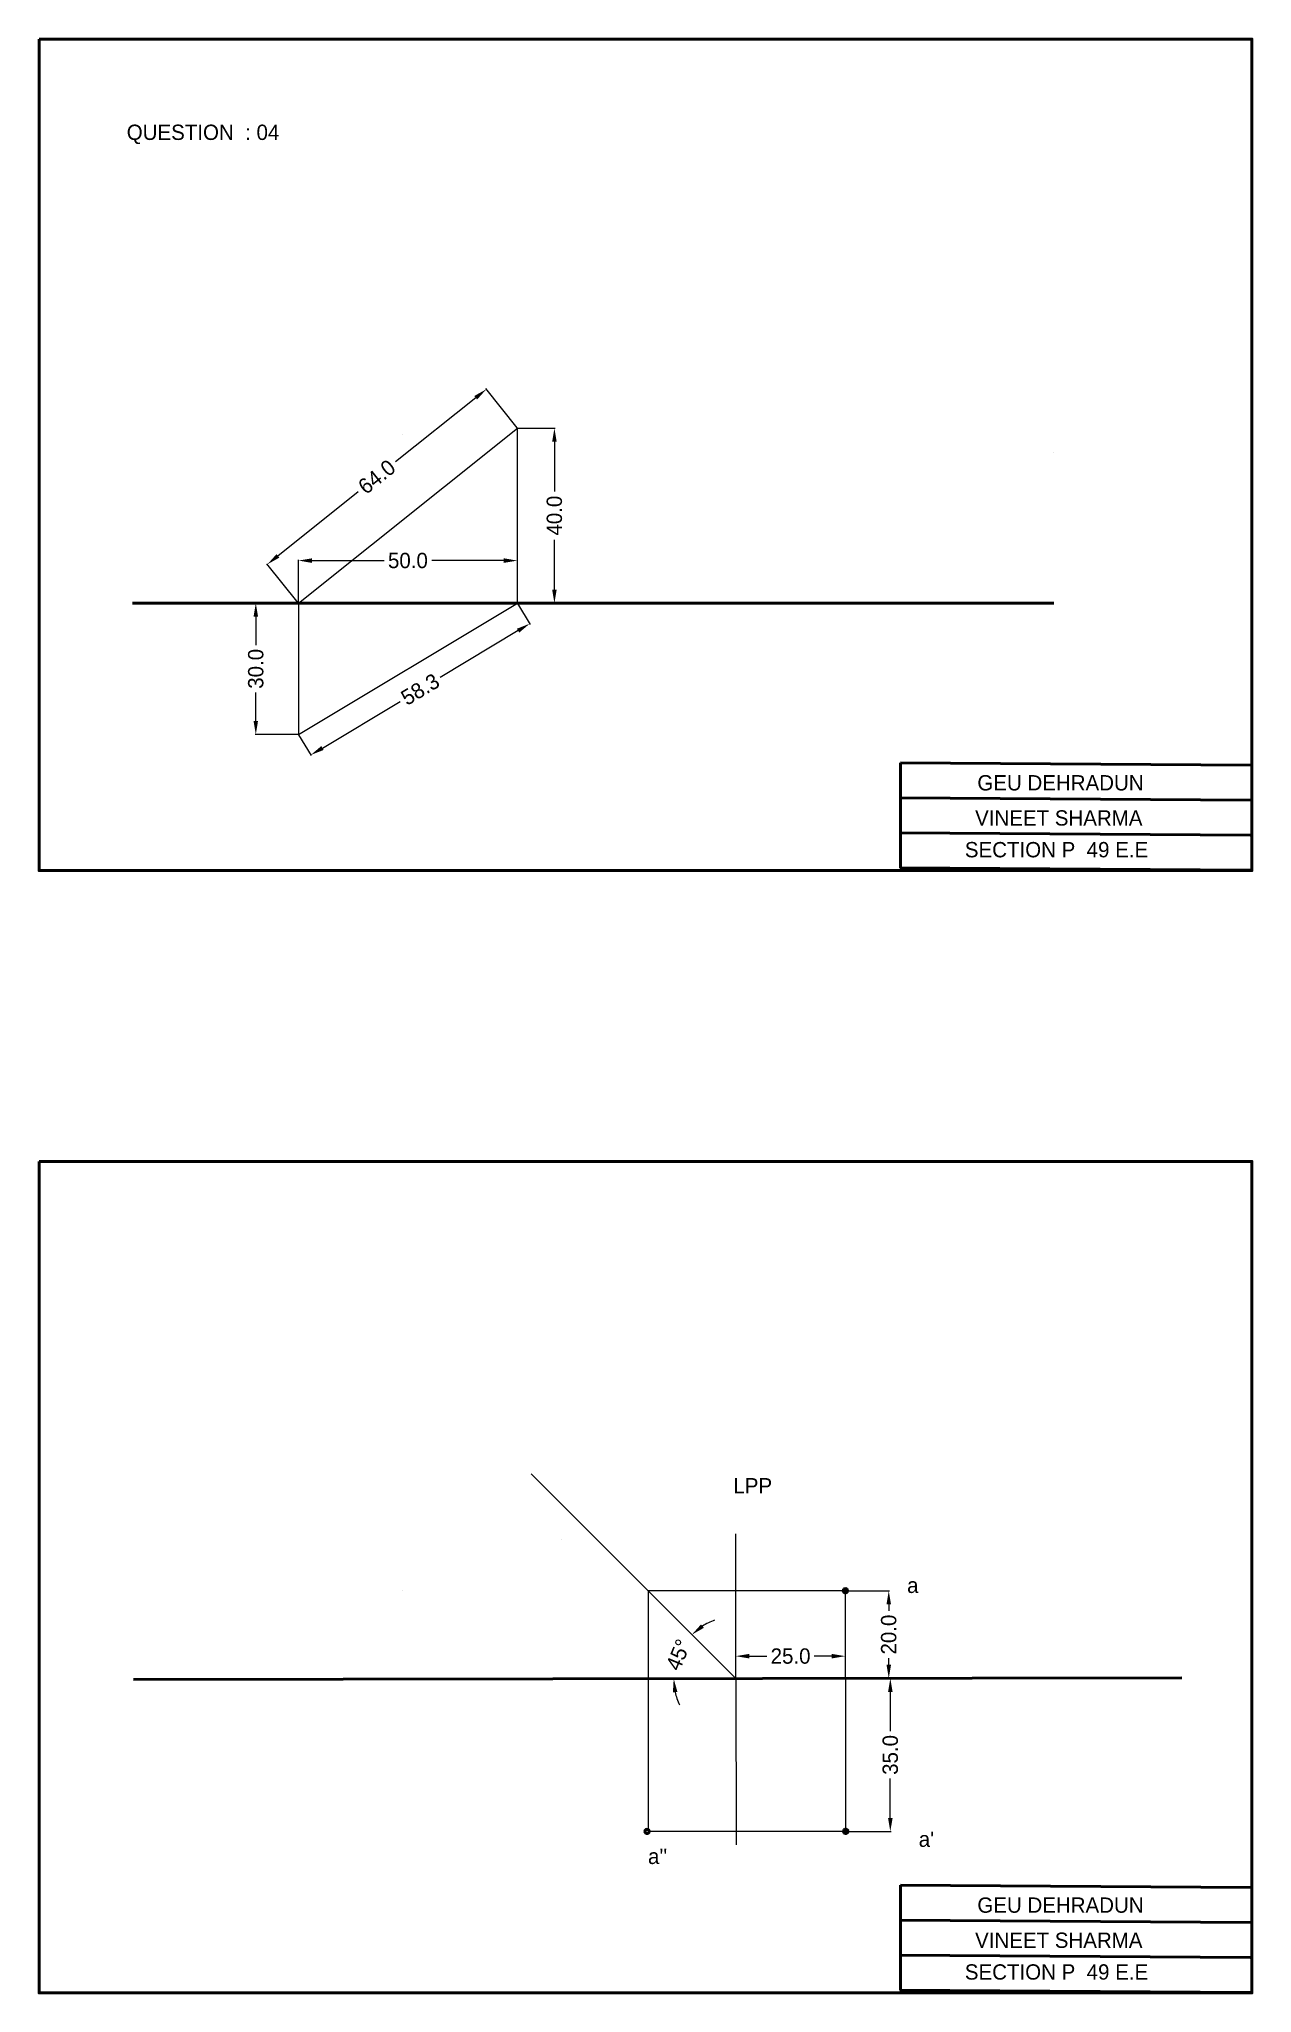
# Model space of a CAD drawing. Header units: millimetres. Extents: x 1019 to 3698, y 486 to 1720.
# Drawn here: x 2066.1 to 2343.1, y 485.7 to 932.2 of the extents above; entities that cross this region are included whole.
import ezdxf

# ---------------------------------------------------------------- set-up
doc = ezdxf.new("R2010")
doc.units = ezdxf.units.MM
doc.header["$MEASUREMENT"] = 0
doc.layers.get('0').update_dxf_attribs({"lineweight": 50})
doc.layers.add('Layer1', color=150, linetype='Continuous', lineweight=13)
doc.styles.get("Standard").update_dxf_attribs({"font": 'comicbd.ttf', "height": 3.5})
doc.dimstyles.get("Standard").update_dxf_attribs({"dimtxt": 3.5, "dimasz": 3.1, "dimexe": 0.18, "dimexo": 0.0625, "dimgap": 0.09, "dimtad": 0, "dimtoh": 1, "dimdec": 1, "dimzin": 0, "dimdsep": 46, "dimtxsty": 'Standard', "dimcen": 0.09, "dimclrd": 4, "dimclre": 4, "dimclrt": 4, "dimadec": 0, "dimazin": 0, "dimtfac": 1, "dimtdec": 1, "dimtofl": 0, "dimtmove": 0, "dimatfit": 3, "dimfxl": 1, "dimtfillclr": 4, "dimtolj": 1, "dimtzin": 0, "dimlwd": 13, "dimlwe": 13, "dimarcsym": 0})

msp = doc.modelspace()

# ---------------------------------------------------------------- texts
at = {"char_height": 3.5, "attachment_point": 1}
for s, width, insert in [('GEU DEHRADUN', 51.3432, (2280.38, 763.98)), ('VINEET SHARMA ', 79.775, (2279.86, 755.95)), ('SECTION P  49 E.E', 79.8057, (2277.52, 748.7)), ('GEU DEHRADUN', 51.3432, (2280.38, 507.55)), ('VINEET SHARMA ', 79.775, (2279.86, 499.52)), ('SECTION P  49 E.E', 79.8057, (2277.52, 492.27))]:
    msp.add_mtext_dynamic_manual_height_columns(s, width=width, gutter_width=17.5, heights=[0], dxfattribs=dict(at, insert=insert))
at = {"layer": 'Defpoints', "char_height": 3.5, "attachment_point": 1}
for s, width, insert in [('a', 19.8309, (2264.33, 580.61)), ("a'", 15.3409, (2266.99, 522.61)), ("a''", 26.1917, (2205.16, 518.68))]:
    msp.add_mtext_dynamic_manual_height_columns(s, width=width, gutter_width=17.5, heights=[0], dxfattribs=dict(at, insert=insert))
at = {"layer": 'Layer1', "char_height": 3.5, "attachment_point": 1}
for s, width, insert in [('{\\C0;QUESTION  : 04}', 89.8332, (2086.1, 912.61)), ('{\\C0;LPP}', 37.7436, (2224.66, 603.36))]:
    msp.add_mtext_dynamic_manual_height_columns(s, width=width, gutter_width=17.5, heights=[0], dxfattribs=dict(at, insert=insert))

# ---------------------------------------------------------------- blocks, each defined once
blk = doc.blocks.new('*D22')
at = {"layer": 'Defpoints', "color": 0, "transparency": 16777216}
for p in [(2125.32, 803.27), (2115.58, 773.27), (2125.32, 773.27)]:
    blk.add_point(p, dxfattribs=at)
at = {"layer": 'Layer1', "color": 4, "linetype": 'Continuous', "lineweight": 13, "transparency": 16777216}
for p, q in [((2125.26, 803.27), (2115.4, 803.27)), ((2115.58, 800.17), (2115.58, 793.69)), ((2115.58, 776.37), (2115.58, 782.85)), ((2125.26, 773.27), (2115.4, 773.27))]:
    blk.add_line(p, q, dxfattribs=at)
at = {"layer": 'Layer1', "color": 4, "transparency": 16777216}
for points in [[(2115.06, 800.17), (2116.09, 800.17), (2115.58, 803.27)], [(2115.06, 776.37), (2116.09, 776.37), (2115.58, 773.27)]]:
    blk.add_solid(points, dxfattribs=at)
at = {"layer": 'Layer1', "color": 4, "transparency": 16777216, "insert": (2115.58, 788.27), "char_height": 3.5, "attachment_point": 5, "rotation": 90}
blk.add_mtext('\\A1;30.0', dxfattribs=at)
blk = doc.blocks.new('*D23')
at = {"layer": 'Defpoints', "color": 0, "transparency": 16777216}
for p in [(2175.32, 843.27), (2183.78, 843.27), (2175.32, 803.27)]:
    blk.add_point(p, dxfattribs=at)
at = {"layer": 'Layer1', "color": 4, "linetype": 'Continuous', "lineweight": 13, "transparency": 16777216}
for p, q in [((2175.38, 843.27), (2183.96, 843.27)), ((2183.78, 840.17), (2183.78, 828.81)), ((2183.78, 806.37), (2183.78, 817.74)), ((2175.38, 803.27), (2183.96, 803.27))]:
    blk.add_line(p, q, dxfattribs=at)
at = {"layer": 'Layer1', "color": 4, "transparency": 16777216}
for points in [[(2183.26, 840.17), (2184.3, 840.17), (2183.78, 843.27)], [(2183.26, 806.37), (2184.3, 806.37), (2183.78, 803.27)]]:
    blk.add_solid(points, dxfattribs=at)
at = {"layer": 'Layer1', "color": 4, "transparency": 16777216, "insert": (2183.78, 823.27), "char_height": 3.5, "attachment_point": 5, "rotation": 90}
blk.add_mtext('\\A1;40.0', dxfattribs=at)
blk = doc.blocks.new('*D24')
at = {"layer": 'Defpoints', "color": 0, "transparency": 16777216}
for p in [(2175.32, 813), (2125.32, 803.27), (2175.32, 803.27)]:
    blk.add_point(p, dxfattribs=at)
at = {"layer": 'Layer1', "color": 4, "linetype": 'Continuous', "lineweight": 13, "transparency": 16777216}
for p, q in [((2125.32, 803.33), (2125.32, 813.18)), ((2128.42, 813), (2144.88, 813)), ((2172.22, 813), (2155.76, 813)), ((2175.32, 803.33), (2175.32, 813.18))]:
    blk.add_line(p, q, dxfattribs=at)
at = {"layer": 'Layer1', "color": 4, "transparency": 16777216}
for points in [[(2128.42, 813.52), (2128.42, 812.48), (2125.32, 813)], [(2172.22, 813.52), (2172.22, 812.48), (2175.32, 813)]]:
    blk.add_solid(points, dxfattribs=at)
at = {"layer": 'Layer1', "color": 4, "transparency": 16777216, "insert": (2150.32, 813), "char_height": 3.5, "attachment_point": 5}
blk.add_mtext('\\A1;50.0', dxfattribs=at)
blk = doc.blocks.new('*D25')
at = {"layer": 'Defpoints', "color": 0, "transparency": 16777216}
for p in [(2175.32, 803.27), (2178.13, 798.58), (2125.32, 773.27)]:
    blk.add_point(p, dxfattribs=at)
at = {"layer": 'Layer1', "color": 4, "linetype": 'Continuous', "lineweight": 13, "transparency": 16777216}
for p, q in [((2175.35, 803.22), (2178.23, 798.43)), ((2175.48, 796.99), (2157.7, 786.32)), ((2130.79, 770.18), (2148.56, 780.84)), ((2125.35, 773.22), (2128.23, 768.43))]:
    blk.add_line(p, q, dxfattribs=at)
at = {"layer": 'Layer1', "color": 4, "transparency": 16777216}
for points in [[(2175.21, 797.43), (2175.74, 796.54), (2178.13, 798.58)], [(2130.53, 770.62), (2131.06, 769.73), (2128.13, 768.58)]]:
    blk.add_solid(points, dxfattribs=at)
at = {"layer": 'Layer1', "color": 4, "transparency": 16777216, "insert": (2153.13, 783.58), "char_height": 3.5, "attachment_point": 5, "rotation": 30.9638}
blk.add_mtext('\\A1;58.3', dxfattribs=at)
blk = doc.blocks.new('*D26')
at = {"layer": 'Defpoints', "color": 0, "transparency": 16777216}
for p in [(2168.22, 852.14), (2175.32, 843.27), (2125.32, 803.27)]:
    blk.add_point(p, dxfattribs=at)
at = {"layer": 'Layer1', "color": 4, "linetype": 'Continuous', "lineweight": 13, "transparency": 16777216}
for p, q in [((2165.8, 850.21), (2147.47, 835.54)), ((2175.28, 843.32), (2168.11, 852.29)), ((2120.64, 814.08), (2138.97, 828.75)), ((2125.28, 803.32), (2118.11, 812.29))]:
    blk.add_line(p, q, dxfattribs=at)
at = {"layer": 'Layer1', "color": 4, "transparency": 16777216}
for points in [[(2165.48, 850.61), (2166.12, 849.8), (2168.22, 852.14)], [(2120.32, 814.48), (2120.96, 813.68), (2118.22, 812.14)]]:
    blk.add_solid(points, dxfattribs=at)
at = {"layer": 'Layer1', "color": 4, "transparency": 16777216, "insert": (2143.22, 832.14), "char_height": 3.5, "attachment_point": 5, "rotation": 38.6598}
blk.add_mtext('\\A1;64.0', dxfattribs=at)
blk = doc.blocks.new('*D39')
at = {"layer": 'Defpoints', "color": 0, "transparency": 16777216}
for p in [(2250.24, 577.61), (2260.14, 577.61), (2250.24, 557.61)]:
    blk.add_point(p, dxfattribs=at)
at = {"layer": 'Layer1', "color": 4, "linetype": 'Continuous', "lineweight": 13, "transparency": 16777216}
for p, q in [((2250.3, 577.61), (2260.32, 577.61)), ((2260.14, 574.51), (2260.14, 573.01)), ((2260.14, 560.71), (2260.14, 562.21)), ((2250.3, 557.61), (2260.32, 557.61))]:
    blk.add_line(p, q, dxfattribs=at)
at = {"layer": 'Layer1', "color": 4, "transparency": 16777216}
for points in [[(2259.63, 574.51), (2260.66, 574.51), (2260.14, 577.61)], [(2259.63, 560.71), (2260.66, 560.71), (2260.14, 557.61)]]:
    blk.add_solid(points, dxfattribs=at)
at = {"layer": 'Layer1', "color": 4, "transparency": 16777216, "insert": (2260.14, 567.61), "char_height": 3.5, "attachment_point": 5, "rotation": 90}
blk.add_mtext('\\A1;20.0', dxfattribs=at)
blk = doc.blocks.new('*D40')
at = {"layer": 'Defpoints', "color": 0, "transparency": 16777216}
for p in [(2250.24, 557.61), (2250.24, 522.61), (2260.5, 522.61)]:
    blk.add_point(p, dxfattribs=at)
at = {"layer": 'Layer1', "color": 4, "linetype": 'Continuous', "lineweight": 13, "transparency": 16777216}
for p, q in [((2250.3, 557.61), (2260.68, 557.61)), ((2260.5, 554.51), (2260.5, 545.53)), ((2260.5, 525.71), (2260.5, 534.69)), ((2250.3, 522.61), (2260.68, 522.61))]:
    blk.add_line(p, q, dxfattribs=at)
at = {"layer": 'Layer1', "color": 4, "transparency": 16777216}
for points in [[(2259.98, 554.51), (2261.02, 554.51), (2260.5, 557.61)], [(2259.98, 525.71), (2261.02, 525.71), (2260.5, 522.61)]]:
    blk.add_solid(points, dxfattribs=at)
at = {"layer": 'Layer1', "color": 4, "transparency": 16777216, "insert": (2260.5, 540.11), "char_height": 3.5, "attachment_point": 5, "rotation": 90}
blk.add_mtext('\\A1;35.0', dxfattribs=at)
blk = doc.blocks.new('*D41')
at = {"layer": 'Defpoints', "color": 0, "transparency": 16777216}
for p in [(2250.24, 562.68), (2225.19, 557.58), (2250.24, 557.58)]:
    blk.add_point(p, dxfattribs=at)
at = {"layer": 'Layer1', "color": 4, "linetype": 'Continuous', "lineweight": 13, "transparency": 16777216}
for p, q in [((2225.19, 557.64), (2225.19, 562.86)), ((2228.29, 562.68), (2232.32, 562.68)), ((2247.14, 562.68), (2243.11, 562.68)), ((2250.24, 557.64), (2250.24, 562.86))]:
    blk.add_line(p, q, dxfattribs=at)
at = {"layer": 'Layer1', "color": 4, "transparency": 16777216}
for points in [[(2228.29, 563.19), (2228.29, 562.16), (2225.19, 562.68)], [(2247.14, 563.19), (2247.14, 562.16), (2250.24, 562.68)]]:
    blk.add_solid(points, dxfattribs=at)
at = {"layer": 'Layer1', "color": 4, "transparency": 16777216, "insert": (2237.72, 562.68), "char_height": 3.5, "attachment_point": 5}
blk.add_mtext('\\A1;25.0', dxfattribs=at)
blk = doc.blocks.new('*D44')
at = {"color": 4, "linetype": 'Continuous', "lineweight": 13, "transparency": 16777216}
for start, end in [(109.8914, 122.4457), (192.6367, 205.191)]:
    blk.add_arc((2225.19, 557.58), 14.18, start, end, dxfattribs=at)
at = {"color": 4, "transparency": 16777216}
for points in [[(2217.91, 569.14), (2217.27, 569.94), (2215.17, 567.6)], [(2210.85, 554.42), (2211.87, 554.53), (2211.02, 557.56)]]:
    blk.add_solid(points, dxfattribs=at)
at = {"layer": 'Defpoints', "color": 0, "transparency": 16777216}
for p in [(2178.46, 604.31), (2212.91, 564.66), (2087.63, 557.38), (2225.19, 557.58), (2327.11, 557.72)]:
    blk.add_point(p, dxfattribs=at)
at = {"color": 4, "transparency": 16777216, "insert": (2212.09, 562.99), "char_height": 3.5, "attachment_point": 5, "rotation": 67.5412}
blk.add_mtext('\\A1;45°', dxfattribs=at)

# ---------------------------------------------------------------- dimensions: what is measured, and where the dimension line sits
dim = msp.add_angular_dim_2l(base=(2212.91, 564.66), line1=((2225.19, 557.58), (2178.46, 604.31)), line2=((2087.63, 557.38), (2327.11, 557.72)), dimstyle='Standard')
dim.commit()
dim.dimension.update_dxf_attribs({"geometry": '*D44', "text_midpoint": (2212.09, 562.99)})
at = {"layer": 'Layer1'}
for p1, p2, distance, picture, middle in [((2125.32, 803.27), (2175.32, 843.27), 11.36, '*D26', (2143.22, 832.14)), ((2125.32, 773.27), (2175.32, 803.27), -5.47, '*D25', (2153.13, 783.58))]:
    dim = msp.add_aligned_dim(p1=p1, p2=p2, distance=distance, dimstyle='Standard', dxfattribs=at)
    dim.commit()
    dim.dimension.update_dxf_attribs({"geometry": picture, "text_midpoint": middle})
for base, p1, p2, picture, middle in [((2183.78, 843.27), (2175.32, 803.27), (2175.32, 843.27), '*D23', (2183.78, 823.27)), ((2115.58, 773.27), (2125.32, 803.27), (2125.32, 773.27), '*D22', (2115.58, 788.27)), ((2260.14, 577.61), (2250.24, 557.61), (2250.24, 577.61), '*D39', (2260.14, 567.61)), ((2260.5, 522.61), (2250.24, 557.61), (2250.24, 522.61), '*D40', (2260.5, 540.11))]:
    dim = msp.add_linear_dim(base=base, p1=p1, p2=p2, angle=90, dimstyle='Standard', dxfattribs=at)
    dim.commit()
    dim.dimension.update_dxf_attribs({"geometry": picture, "text_midpoint": middle})
for base, p1, p2, picture, middle in [((2175.32, 813), (2125.32, 803.27), (2175.32, 803.27), '*D24', (2150.32, 813)), ((2250.2371, 562.6776), (2225.1938, 557.5757), (2250.2371, 557.5751), '*D41', (2237.7155, 562.6776))]:
    dim = msp.add_linear_dim(base=base, p1=p1, p2=p2, dimstyle='Standard', dxfattribs=at)
    dim.commit()
    dim.dimension.update_dxf_attribs({"geometry": picture, "text_midpoint": middle})

# ---------------------------------------------------------------- linework, layer by layer
for p, q in [((2297.81, 837.67), (2297.81, 837.67)), ((2297.81, 837.67), (2297.81, 837.67)), ((2087.43, 803.27), (2297.81, 803.27)), ((2262.81, 766.77), (2342.81, 766.25)), ((2262.81, 766.77), (2262.81, 742.77)), ((2262.76, 758.77), (2342.76, 758.25)), ((2262.76, 758.77), (2342.76, 758.25)), ((2262.71, 750.77), (2342.71, 750.25)), ((2261.74, 742.16), (2341.74, 742.16)), ((2262.66, 742.77), (2342.66, 742.25)), ((2087.63, 557.38), (2327.11, 557.72)), ((2262.81, 510.34), (2342.81, 509.82)), ((2262.81, 510.34), (2262.81, 486.34)), ((2262.76, 502.34), (2342.76, 501.82)), ((2262.76, 502.34), (2342.76, 501.82)), ((2262.71, 494.34), (2342.71, 493.82)), ((2261.74, 485.73), (2341.74, 485.73)), ((2262.66, 486.34), (2342.66, 485.82))]:
    msp.add_line(p, q)
for points in [[(2066.08, 932.16), (2343.08, 932.16), (2343.08, 742.16), (2066.08, 742.16)], [(2066.08, 675.73), (2343.08, 675.73), (2343.08, 485.73), (2066.08, 485.73)]]:
    msp.add_lwpolyline(points, close=True)
for centre in [(2250.24, 577.63), (2204.95, 522.63), (2250.33, 522.65)]:
    msp.add_circle(centre, 0.5)
at = {"layer": 'Layer1'}
for p, q in [((2125.32, 803.27), (2175.32, 843.27)), ((2149.08, 841.84), (2149.08, 841.84)), ((2175.32, 803.27), (2175.32, 843.27)), ((2125.32, 803.27), (2125.32, 773.27)), ((2125.32, 803.27), (2175.32, 803.27)), ((2125.32, 773.27), (2175.32, 803.27)), ((2225.19, 557.58), (2178.46, 604.31)), ((2225.24, 557.54), (2225.19, 590.6)), ((2185.34, 589.23), (2185.34, 589.23)), ((2149.08, 577.74), (2149.08, 577.74)), ((2205.16, 577.61), (2205.16, 522.61)), ((2250.24, 557.61), (2250.24, 577.61)), ((2250.24, 557.61), (2225.24, 557.54)), ((2225.24, 557.54), (2225.29, 519.55)), ((2250.24, 557.61), (2250.24, 522.61)), ((2250.24, 522.61), (2205.16, 522.61))]:
    msp.add_line(p, q, dxfattribs=at)
msp.add_lwpolyline([(2250.24, 577.61), (2205.16, 577.61)], dxfattribs=at)

msp.set_redraw_order([(e.dxf.handle, doc.entitydb.next_handle()) for e in msp.query("TEXT MTEXT ATTDEF DIMENSION ARC_DIMENSION")])  # texts and dimensions are drawn at this point

doc.saveas('drawing.dxf')
